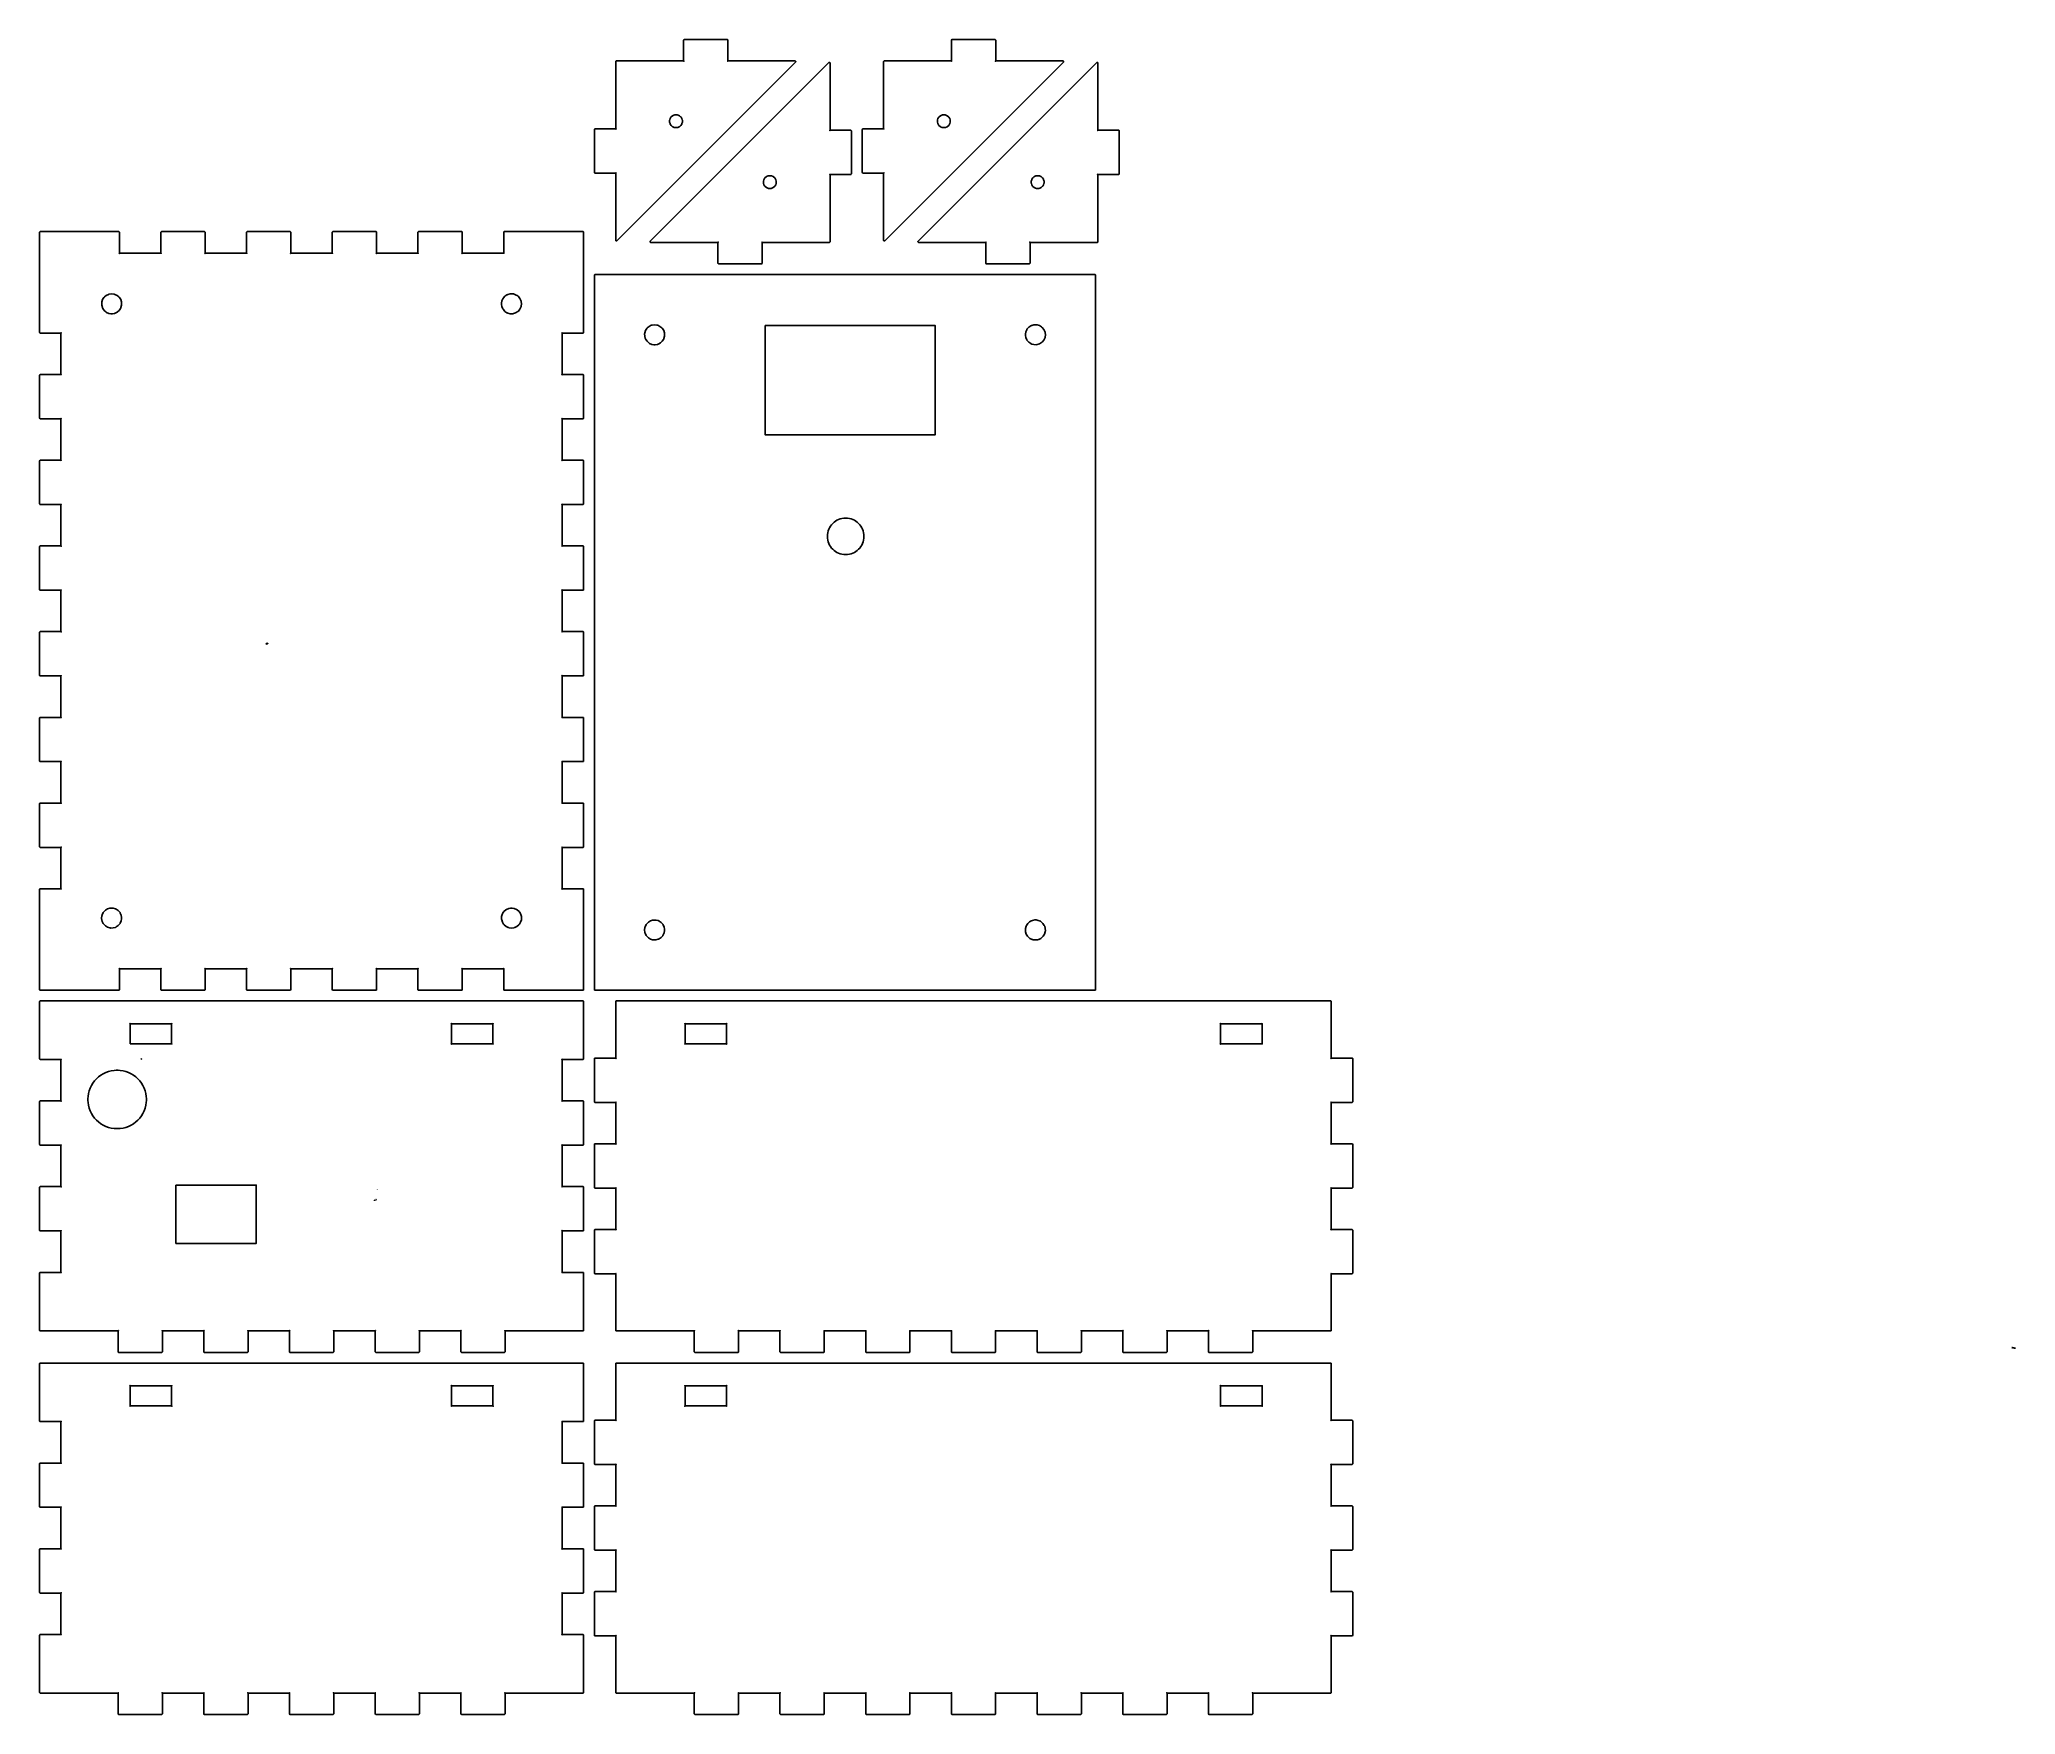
# Model space of a CAD drawing. Extents: x 41 to 832, y 149 to 819.
import ezdxf

# ---------------------------------------------------------------- set-up
doc = ezdxf.new("R2010")
doc.units = 0
doc.layers.add('Page_1', color=7, linetype='CONTINUOUS')

msp = doc.modelspace()

# ---------------------------------------------------------------- linework, layer by layer
at = {"layer": 'Page_1', "color": 7}
for points in [[(343.504186, 810.454186), (343.661221, 810.372211), (343.749991, 810.228836), (343.749991, 810.173959), (343.749991, 810.126019), (343.674879, 809.982642), (343.661229, 809.96876), (272.223831, 738.531359), (272.210181, 738.517484), (272.073614, 738.449234), (272.018864, 738.449234), (271.971014, 738.449234), (271.820804, 738.531209), (271.738889, 738.688222), (271.738889, 738.736147), (271.738889, 765.595986), (271.738889, 765.623136), (271.773089, 765.711869), (271.841339, 765.705119), (271.854989, 765.636869), (271.766234, 765.595844), (271.738859, 765.595844), (263.450101, 765.595844), (263.395351, 765.595844), (263.245194, 765.677751), (263.163264, 765.834824), (263.163264, 765.882749), (263.163264, 783.026902), (263.163264, 783.074842), (263.245194, 783.231852), (263.395404, 783.313763), (263.450154, 783.313763), (271.738911, 783.313763), (271.766286, 783.313763), (271.855049, 783.272761), (271.841399, 783.204481), (271.773149, 783.197506), (271.738949, 783.286295), (271.738949, 783.313444), (271.738949, 810.173341), (271.738949, 810.228226), (271.820864, 810.371602), (271.971074, 810.453574), (272.018924, 810.453574), (298.885611, 810.453574), (298.912986, 810.453574), (299.001741, 810.419517), (298.988091, 810.351237), (298.926666, 810.337354), (298.885641, 810.432959), (298.885641, 810.453202), (298.885641, 818.748745), (298.885641, 818.796685), (298.967571, 818.946882), (299.117781, 819.028851), (299.172531, 819.028851), (316.316694, 819.028851), (316.357719, 819.028851), (316.514761, 818.946882), (316.603501, 818.796685), (316.603501, 818.748745), (316.603501, 810.453202), (316.603501, 810.432959), (316.555651, 810.337354), (316.494226, 810.351237), (316.480576, 810.419517), (316.569346, 810.453574), (316.603546, 810.453574), (343.463416, 810.453574)], [(450.691044, 810.454186), (450.848078, 810.372211), (450.929993, 810.228836), (450.929993, 810.173959), (450.929993, 810.126019), (450.854911, 809.982642), (450.848161, 809.96876), (379.403901, 738.531359), (379.390251, 738.517484), (379.253684, 738.449234), (379.205834, 738.449234), (379.151084, 738.449234), (379.000881, 738.531209), (378.918936, 738.688222), (378.918936, 738.736147), (378.918936, 765.595986), (378.918936, 765.623136), (378.959961, 765.711869), (379.028211, 765.705119), (379.034961, 765.636869), (378.946221, 765.595844), (378.918846, 765.595844), (370.630104, 765.595844), (370.582254, 765.595844), (370.432051, 765.677759), (370.350114, 765.834824), (370.350114, 765.882749), (370.350114, 783.026903), (370.350114, 783.074843), (370.432051, 783.231853), (370.582254, 783.313765), (370.630104, 783.313765), (378.918846, 783.313765), (378.946221, 783.313765), (379.034961, 783.272762), (379.028211, 783.204482), (378.959961, 783.197507), (378.918936, 783.286295), (378.918936, 783.313265), (378.918936, 810.173161), (378.918936, 810.228046), (379.000881, 810.371422), (379.151084, 810.453394), (379.205834, 810.453394), (406.065689, 810.453394), (406.093064, 810.453394), (406.181826, 810.419337), (406.168176, 810.351057), (406.099926, 810.337174), (406.065726, 810.432778), (406.065726, 810.453021), (406.065726, 818.748564), (406.065726, 818.796504), (406.147664, 818.946702), (406.304698, 819.02867), (406.352548, 819.02867), (423.496681, 819.02867), (423.544531, 819.02867), (423.701566, 818.946702), (423.783511, 818.796504), (423.783511, 818.748564), (423.783511, 810.453021), (423.783511, 810.432778), (423.742486, 810.337174), (423.674236, 810.351057), (423.660586, 810.419337), (423.756181, 810.453394), (423.783556, 810.453394), (450.643426, 810.453394)], [(285.70837, 737.876527), (285.558175, 737.965312), (285.47623, 738.115507), (285.47623, 738.163432), (285.47623, 738.211357), (285.54448, 738.354734), (285.55813, 738.361484), (356.995542, 809.805699), (357.009192, 809.819582), (357.152592, 809.887862), (357.200442, 809.887862), (357.248292, 809.887862), (357.398487, 809.805891), (357.487235, 809.655698), (357.487235, 809.600813), (357.487235, 782.740916), (357.487235, 782.713766), (357.44621, 782.625036), (357.37796, 782.631936), (357.36431, 782.700216), (357.453057, 782.741234), (357.487257, 782.741234), (365.776015, 782.741234), (365.81704, 782.741234), (365.974075, 782.65932), (366.05599, 782.509127), (366.05599, 782.454249), (366.05599, 765.310094), (366.05599, 765.262169), (365.974075, 765.111922), (365.81704, 765.023189), (365.776015, 765.023189), (357.487257, 765.023189), (357.453057, 765.023189), (357.36431, 765.064214), (357.37796, 765.132464), (357.44621, 765.146339), (357.487235, 765.050789), (357.487235, 765.023639), (357.487235, 738.163747), (357.487235, 738.115822), (357.398487, 737.965627), (357.248292, 737.876834), (357.200442, 737.876834), (330.34058, 737.876834), (330.30638, 737.876834), (330.217632, 737.917859), (330.231282, 737.986109), (330.299532, 737.999984), (330.340557, 737.904382), (330.340557, 737.877232), (330.340557, 729.588504), (330.340557, 729.540579), (330.258612, 729.390384), (330.108395, 729.308409), (330.053645, 729.308409), (312.909475, 729.308409), (312.861625, 729.308409), (312.70459, 729.390384), (312.622682, 729.540579), (312.622682, 729.588504), (312.622682, 737.877232), (312.622682, 737.904382), (312.663707, 737.999984), (312.725132, 737.986109), (312.745682, 737.917859), (312.650072, 737.876834), (312.622697, 737.876834), (285.762827, 737.876834)], [(392.888395, 737.876527), (392.745002, 737.965312), (392.66308, 738.115507), (392.66308, 738.163432), (392.66308, 738.211357), (392.724505, 738.354734), (392.745055, 738.361484), (464.182452, 809.805699), (464.196102, 809.819582), (464.332632, 809.887862), (464.387307, 809.887862), (464.428332, 809.887862), (464.585375, 809.805891), (464.67413, 809.655698), (464.67413, 809.600813), (464.67413, 782.740916), (464.67413, 782.713766), (464.62628, 782.625036), (464.55803, 782.631936), (464.55128, 782.700216), (464.640057, 782.741234), (464.674257, 782.741234), (472.95613, 782.741234), (473.00398, 782.741234), (473.161015, 782.65932), (473.242967, 782.509127), (473.242967, 782.454249), (473.242967, 765.310094), (473.242967, 765.262169), (473.161015, 765.111922), (473.00398, 765.023189), (472.95613, 765.023189), (464.674257, 765.023189), (464.640057, 765.023189), (464.55128, 765.064214), (464.55803, 765.132464), (464.62628, 765.146339), (464.67413, 765.050789), (464.67413, 765.023639), (464.67413, 738.163747), (464.67413, 738.115822), (464.585375, 737.965627), (464.428332, 737.876834), (464.387307, 737.876834), (437.527445, 737.876834), (437.493245, 737.876834), (437.404505, 737.917859), (437.411255, 737.986109), (437.479505, 737.999984), (437.527355, 737.904382), (437.527355, 737.877232), (437.527355, 729.588504), (437.527355, 729.540579), (437.4386, 729.390384), (437.281572, 729.308409), (437.233722, 729.308409), (420.089545, 729.308409), (420.041695, 729.308409), (419.8915, 729.390384), (419.809547, 729.540579), (419.809547, 729.588504), (419.809547, 737.877232), (419.809547, 737.904382), (419.843747, 737.999984), (419.911997, 737.986109), (419.925647, 737.917859), (419.836907, 737.876834), (419.809532, 737.876834), (392.94286, 737.876834)], [(295.833727, 783.792311), (295.6494, 783.792311), (295.110007, 783.894734), (294.550147, 784.126841), (294.447735, 784.195121), (294.338497, 784.263401), (293.894693, 784.673083), (293.54649, 785.185128), (293.49864, 785.287549), (293.44389, 785.403602), (293.286855, 785.997619), (293.266305, 786.605267), (293.286855, 786.728196), (293.307405, 786.851065), (293.491763, 787.43145), (293.805825, 787.950309), (293.894588, 788.045915), (293.9697, 788.14152), (294.440797, 788.523819), (294.993825, 788.79694), (295.109895, 788.830998), (295.232797, 788.865055), (295.833622, 788.933335), (296.441302, 788.865055), (296.557364, 788.830998), (296.680252, 788.79694), (297.219644, 788.523819), (297.697581, 788.14152), (297.779496, 788.045915), (297.854609, 787.950309), (298.168679, 787.43145), (298.359846, 786.851065), (298.380396, 786.728196), (298.394046, 786.605267), (298.380396, 785.997619), (298.223361, 785.403602), (298.175511, 785.287549), (298.120761, 785.185128), (297.779361, 784.673083), (297.328747, 784.263401), (297.226334, 784.195121), (297.117089, 784.126841), (296.557229, 783.894734), (296.011012, 783.792311)], [(403.013752, 783.792311), (402.836234, 783.792311), (402.290032, 783.894734), (401.73015, 784.126841), (401.627737, 784.195121), (401.518492, 784.263401), (401.06787, 784.673083), (400.7265, 785.185128), (400.67865, 785.287549), (400.623975, 785.403602), (400.466933, 785.997619), (400.453283, 786.605267), (400.473758, 786.728196), (400.487408, 786.851065), (400.67859, 787.43145), (400.99266, 787.950309), (401.074597, 788.045915), (401.14971, 788.14152), (401.627632, 788.523819), (402.173842, 788.79694), (402.289927, 788.830998), (402.412807, 788.865055), (403.013639, 788.933335), (403.621289, 788.865055), (403.744199, 788.830998), (403.860269, 788.79694), (404.406479, 788.523819), (404.877584, 788.14152), (404.959506, 788.045915), (405.041444, 787.950309), (405.355514, 787.43145), (405.546696, 786.851065), (405.567246, 786.728196), (405.580896, 786.605267), (405.560346, 785.997619), (405.410136, 785.403602), (405.362286, 785.287549), (405.307536, 785.185128), (404.959326, 784.673083), (404.508712, 784.263401), (404.406299, 784.195121), (404.297062, 784.126841), (403.744012, 783.894734), (403.197817, 783.792311)], [(333.385661, 764.545214), (333.569996, 764.545214), (334.109381, 764.442794), (334.669234, 764.203874), (334.778486, 764.142374), (334.880899, 764.074124), (335.331543, 763.664437), (335.672906, 763.159207), (335.727656, 763.049977), (335.775506, 762.933922), (335.932541, 762.346717), (335.953091, 761.732258), (335.932541, 761.609325), (335.911991, 761.48646), (335.727633, 760.906133), (335.413563, 760.387208), (335.331641, 760.298423), (335.249696, 760.20288), (334.778584, 759.813706), (334.225564, 759.547396), (334.109486, 759.506371), (333.993416, 759.472321), (333.385766, 759.404071), (332.784927, 759.472321), (332.662047, 759.506371), (332.545977, 759.547396), (331.999737, 759.813706), (331.528639, 760.20288), (331.446717, 760.298423), (331.36478, 760.387208), (331.05071, 760.906133), (330.859542, 761.48646), (330.845892, 761.609325), (330.825342, 761.732258), (330.838992, 762.346717), (330.996027, 762.933922), (331.050702, 763.049977), (331.098552, 763.159207), (331.439945, 763.664437), (331.890559, 764.074124), (331.999797, 764.142374), (332.102217, 764.203874), (332.662099, 764.442794), (333.208294, 764.545214)], [(440.572496, 764.545214), (440.750006, 764.545214), (441.296224, 764.442794), (441.856091, 764.203874), (441.965336, 764.142374), (442.067748, 764.074124), (442.511546, 763.664437), (442.859756, 763.159207), (442.907606, 763.049977), (442.962356, 762.933922), (443.119391, 762.346717), (443.133041, 761.732258), (443.119391, 761.609325), (443.098841, 761.48646), (442.907673, 760.906133), (442.593603, 760.387208), (442.511681, 760.298423), (442.429743, 760.20288), (441.958631, 759.813706), (441.419239, 759.547396), (441.296359, 759.506371), (441.180296, 759.472321), (440.572631, 759.404071), (439.964974, 759.472321), (439.848897, 759.506371), (439.732834, 759.547396), (439.179799, 759.813706), (438.701862, 760.20288), (438.626757, 760.298423), (438.544827, 760.387208), (438.223917, 760.906133), (438.039582, 761.48646), (438.025932, 761.609325), (438.005382, 761.732258), (438.025932, 762.346717), (438.18296, 762.933922), (438.23081, 763.049977), (438.285485, 763.159207), (438.626869, 763.664437), (439.077499, 764.074124), (439.179912, 764.142374), (439.282324, 764.203874), (439.849002, 764.442794), (440.388394, 764.545214)], [(41.416053, 438.690128), (41.368285, 438.690128), (41.211247, 438.772051), (41.129319, 438.929116), (41.129319, 438.977116), (41.129319, 447.545781), (41.129319, 478.980184), (41.129319, 479.035159), (41.211247, 479.185414), (41.368285, 479.267322), (41.416053, 479.267322), (49.70479, 479.267322), (49.732113, 479.267322), (49.820871, 479.226222), (49.807221, 479.157897), (49.738941, 479.151147), (49.704823, 479.239887), (49.704823, 479.267037), (49.704823, 495.844507), (49.704823, 495.871657), (49.738941, 495.96039), (49.807221, 495.95364), (49.820871, 495.88539), (49.732113, 495.84429), (49.70479, 495.84429), (41.416053, 495.84429), (41.368285, 495.84429), (41.211247, 495.926197), (41.129319, 496.083262), (41.129319, 496.124362), (41.129319, 513.275342), (41.129319, 513.323342), (41.211247, 513.480355), (41.368285, 513.56227), (41.416053, 513.56227), (49.70479, 513.56227), (49.732113, 513.56227), (49.820871, 513.52117), (49.807221, 513.45292), (49.738941, 513.44617), (49.704823, 513.534955), (49.704823, 513.562105), (49.704823, 530.13275), (49.704823, 530.166875), (49.738941, 530.255652), (49.807221, 530.241778), (49.820871, 530.173528), (49.732113, 530.132428), (49.70479, 530.132428), (41.416053, 530.132428), (41.368285, 530.132428), (41.211247, 530.221205), (41.129319, 530.371415), (41.129319, 530.419415), (41.129319, 547.563578), (41.129319, 547.618478), (41.211247, 547.768688), (41.368285, 547.85058), (41.416053, 547.85058), (49.70479, 547.85058), (49.732113, 547.85058), (49.820871, 547.80948), (49.807221, 547.741155), (49.738941, 547.727205), (49.704823, 547.822823), (49.704823, 547.849973), (49.704823, 564.420618), (49.704823, 564.454743), (49.738941, 564.543535), (49.807221, 564.52966), (49.820871, 564.468235), (49.732113, 564.420235), (49.70479, 564.420235), (41.416053, 564.420235), (41.368285, 564.420235), (41.211247, 564.509005), (41.129319, 564.659208), (41.129319, 564.707208), (41.129319, 581.851423), (41.129319, 581.906398), (41.211247, 582.056593), (41.368285, 582.138575), (41.416053, 582.138575), (49.70479, 582.138575), (49.732113, 582.138575), (49.820871, 582.097475), (49.807221, 582.029225), (49.738941, 582.022475), (49.704823, 582.111253), (49.704823, 582.138403), (49.704823, 598.715858), (49.704823, 598.743008), (49.738941, 598.831733), (49.807221, 598.824983), (49.820871, 598.756733), (49.732113, 598.715633), (49.70479, 598.715633), (41.416053, 598.715633), (41.368285, 598.715633), (41.211247, 598.797548), (41.129319, 598.954613), (41.129319, 599.002613), (41.129319, 616.146776), (41.129319, 616.194776), (41.211247, 616.351848), (41.368285, 616.433756), (41.416053, 616.433756), (49.70479, 616.433756), (49.732113, 616.433756), (49.820871, 616.392656), (49.807221, 616.324406), (49.738941, 616.310531), (49.704823, 616.406066), (49.704823, 616.433216), (49.704823, 633.003861), (49.704823, 633.031011), (49.738941, 633.126561), (49.807221, 633.112611), (49.820871, 633.044361), (49.732113, 633.003261), (49.70479, 633.003261), (41.416053, 633.003261), (41.368285, 633.003261), (41.211247, 633.092001), (41.129319, 633.242256), (41.129319, 633.290256), (41.129319, 650.434396), (41.129319, 650.489371), (41.211247, 650.639574), (41.368285, 650.721481), (41.416053, 650.721481), (49.70479, 650.721481), (49.732113, 650.721481), (49.820871, 650.687356), (49.807221, 650.612251), (49.738941, 650.605501), (49.704823, 650.694279), (49.704823, 650.721429), (49.704823, 667.298899), (49.704823, 667.326049), (49.738941, 667.421659), (49.807221, 667.401409), (49.820871, 667.339984), (49.732113, 667.298884), (49.70479, 667.298884), (41.416053, 667.298884), (41.368285, 667.298884), (41.211247, 667.380837), (41.129319, 667.531039), (41.129319, 667.579039), (41.129319, 684.723179), (41.129319, 684.778154), (41.211247, 684.928357), (41.368285, 685.010279), (41.416053, 685.010279), (49.70479, 685.010279), (49.732113, 685.010279), (49.820871, 684.969179), (49.807221, 684.900929), (49.738941, 684.894179), (49.704823, 684.982964), (49.704823, 685.010114), (49.704823, 701.580737), (49.704823, 701.614862), (49.738941, 701.703632), (49.807221, 701.696882), (49.820871, 701.628632), (49.732113, 701.580632), (49.70479, 701.580632), (41.416053, 701.580632), (41.368285, 701.580632), (41.211247, 701.669432), (41.129319, 701.826444), (41.129319, 701.874444), (41.129319, 733.301963), (41.129319, 741.877446), (41.129319, 741.925371), (41.211246, 742.082338), (41.368284, 742.164246), (41.416052, 742.164246), (49.99155, 742.164246), (72.850446, 742.164246), (72.898273, 742.164246), (73.04847, 742.082338), (73.137208, 741.925326), (73.137208, 741.877401), (73.137208, 733.588673), (73.137208, 733.561523), (73.089381, 733.47279), (73.027918, 733.486665), (73.014268, 733.548165), (73.103013, 733.58919), (73.137198, 733.58919), (89.70785, 733.58919), (89.735225, 733.58919), (89.830842, 733.548165), (89.817192, 733.486665), (89.748942, 733.47279), (89.707917, 733.561523), (89.707917, 733.588598), (89.707917, 741.877326), (89.707917, 741.925251), (89.789825, 742.082263), (89.940065, 742.164171), (89.99474, 742.164171), (107.138872, 742.164171), (107.186722, 742.164171), (107.336947, 742.082263), (107.425717, 741.925251), (107.425717, 741.877326), (107.425717, 733.588598), (107.425717, 733.561448), (107.384692, 733.472715), (107.316367, 733.48659), (107.302717, 733.54809), (107.39829, 733.589115), (107.425665, 733.589115), (124.00312, 733.589115), (124.030495, 733.589115), (124.119235, 733.54809), (124.105585, 733.48659), (124.037335, 733.472715), (124.003135, 733.561448), (124.003135, 733.588598), (124.003135, 741.877326), (124.003135, 741.925251), (124.08508, 742.082263), (124.235275, 742.164171), (124.283125, 742.164171), (141.427303, 742.164171), (141.475153, 742.164171), (141.632188, 742.082263), (141.720928, 741.925251), (141.720928, 741.877326), (141.720928, 733.588598), (141.720928, 733.561448), (141.673078, 733.472715), (141.604828, 733.48659), (141.598078, 733.54809), (141.686833, 733.589115), (141.721033, 733.589115), (158.291686, 733.589115), (158.319061, 733.589115), (158.407816, 733.54809), (158.401066, 733.48659), (158.332741, 733.472715), (158.291716, 733.561448), (158.291716, 733.589273), (158.291716, 741.878001), (158.291716, 741.925926), (158.373646, 742.082938), (158.523856, 742.164846), (158.578531, 742.164846), (175.722686, 742.164846), (175.770536, 742.164846), (175.920746, 742.082938), (176.009508, 741.925926), (176.009508, 741.878001), (176.009508, 733.589273), (176.009508, 733.562123), (175.961658, 733.47339), (175.900233, 733.487265), (175.886583, 733.548765), (175.975353, 733.58979), (176.009553, 733.58979), (192.580183, 733.58979), (192.607558, 733.58979), (192.703131, 733.548765), (192.689481, 733.487265), (192.621231, 733.47339), (192.580206, 733.562123), (192.580206, 733.589273), (192.580206, 741.878001), (192.580206, 741.925926), (192.668961, 742.082938), (192.819163, 742.164846), (192.873913, 742.164846), (210.011251, 742.164846), (210.059101, 742.164846), (210.216136, 742.082938), (210.298073, 741.925926), (210.298073, 741.878001), (210.298073, 733.589273), (210.298073, 733.562123), (210.257049, 733.47339), (210.188799, 733.487265), (210.175149, 733.548765), (210.270744, 733.58979), (210.298118, 733.58979), (226.875574, 733.58979), (226.902949, 733.58979), (226.991704, 733.548765), (226.978054, 733.487265), (226.909804, 733.47339), (226.875604, 733.562123), (226.875604, 733.589273), (226.875604, 741.878001), (226.875604, 741.925926), (226.957549, 742.082938), (227.107751, 742.164846), (227.155601, 742.164846), (250.021302, 742.164846), (258.589967, 742.164846), (258.637817, 742.164846), (258.794852, 742.082938), (258.876775, 741.925926), (258.876775, 741.878001), (258.876775, 733.302518), (258.876775, 701.875007), (258.876775, 701.827007), (258.794852, 701.669987), (258.637817, 701.581187), (258.589967, 701.581187), (250.30124, 701.581187), (250.273865, 701.581187), (250.178277, 701.629187), (250.198827, 701.697437), (250.260252, 701.704187), (250.301277, 701.615417), (250.301277, 701.581292), (250.301277, 685.010669), (250.301277, 684.983519), (250.260252, 684.894734), (250.198827, 684.901484), (250.178277, 684.969734), (250.273865, 685.010834), (250.30124, 685.010834), (258.589967, 685.010834), (258.637817, 685.010834), (258.794852, 684.928912), (258.876775, 684.778709), (258.876775, 684.723734), (258.876775, 667.579594), (258.876775, 667.531594), (258.794852, 667.381392), (258.637817, 667.299439), (258.589967, 667.299439), (250.30124, 667.299439), (250.273865, 667.299439), (250.178277, 667.340539), (250.198827, 667.401964), (250.260252, 667.422139), (250.301277, 667.326537), (250.301277, 667.299387), (250.301277, 650.721909), (250.301277, 650.694759), (250.260252, 650.605981), (250.198827, 650.612731), (250.178277, 650.687844), (250.273865, 650.721969), (250.30124, 650.721969), (258.589967, 650.721969), (258.637817, 650.721969), (258.794852, 650.640061), (258.876775, 650.489866), (258.876775, 650.434891), (258.876775, 633.290744), (258.876775, 633.242744), (258.794852, 633.092489), (258.637817, 633.003749), (258.589967, 633.003749), (250.30124, 633.003749), (250.273865, 633.003749), (250.178277, 633.044849), (250.198827, 633.113099), (250.260252, 633.127049), (250.301277, 633.031506), (250.301277, 633.004356), (250.301277, 616.433703), (250.301277, 616.406553), (250.260252, 616.311003), (250.198827, 616.324953), (250.178277, 616.393203), (250.273865, 616.434303), (250.30124, 616.434303), (258.589967, 616.434303), (258.637817, 616.434303), (258.794852, 616.352388), (258.876775, 616.195323), (258.876775, 616.147323), (258.876775, 599.003161), (258.876775, 598.955161), (258.794852, 598.798096), (258.637817, 598.716173), (258.589967, 598.716173), (250.30124, 598.716173), (250.273865, 598.716173), (250.178277, 598.757273), (250.198827, 598.825523), (250.260252, 598.832273), (250.301277, 598.743548), (250.301277, 598.716398), (250.301277, 582.13895), (250.301277, 582.1118), (250.260252, 582.023015), (250.198827, 582.029765), (250.178277, 582.098015), (250.273865, 582.139115), (250.30124, 582.139115), (258.589967, 582.139115), (258.637817, 582.139115), (258.794852, 582.057133), (258.876775, 581.906938), (258.876775, 581.851963), (258.876775, 564.707748), (258.876775, 564.659748), (258.794852, 564.509545), (258.637817, 564.420775), (258.589967, 564.420775), (250.30124, 564.420775), (250.273865, 564.420775), (250.178277, 564.468775), (250.198827, 564.530125), (250.260252, 564.544), (250.301277, 564.455208), (250.301277, 564.421083), (250.301277, 547.85043), (250.301277, 547.82328), (250.260252, 547.727663), (250.198827, 547.741538), (250.178277, 547.809863), (250.273865, 547.850963), (250.30124, 547.850963), (258.589967, 547.850963), (258.637817, 547.850963), (258.794852, 547.769063), (258.876775, 547.61886), (258.876775, 547.563885), (258.876775, 530.419722), (258.876775, 530.371722), (258.794852, 530.221505), (258.637817, 530.132728), (258.589967, 530.132728), (250.30124, 530.132728), (250.273865, 530.132728), (250.178277, 530.173828), (250.198827, 530.242078), (250.260252, 530.255952), (250.301277, 530.167175), (250.301277, 530.13305), (250.301277, 513.562405), (250.301277, 513.535255), (250.260252, 513.44647), (250.198827, 513.45322), (250.178277, 513.52147), (250.273865, 513.56257), (250.30124, 513.56257), (258.589967, 513.56257), (258.637817, 513.56257), (258.794852, 513.480655), (258.876775, 513.323642), (258.876775, 513.275642), (258.876775, 496.124662), (258.876775, 496.083562), (258.794852, 495.926497), (258.637817, 495.84459), (258.589967, 495.84459), (250.30124, 495.84459), (250.273865, 495.84459), (250.178277, 495.88569), (250.198827, 495.95394), (250.260252, 495.96069), (250.301277, 495.871957), (250.301277, 495.844807), (250.301277, 479.267337), (250.301277, 479.240187), (250.260252, 479.151447), (250.198827, 479.158197), (250.178277, 479.226522), (250.273865, 479.267622), (250.30124, 479.267622), (258.589967, 479.267622), (258.637817, 479.267622), (258.794852, 479.185714), (258.876775, 479.035459), (258.876775, 478.980484), (258.876775, 447.546081), (258.876775, 438.977416), (258.876775, 438.929416), (258.794852, 438.772351), (258.637817, 438.690428), (258.589967, 438.690428), (250.021302, 438.690428), (227.155601, 438.690428), (227.107751, 438.690428), (226.957549, 438.772351), (226.875604, 438.929416), (226.875604, 438.977416), (226.875604, 447.266143), (226.875604, 447.293293), (226.909804, 447.388903), (226.978054, 447.368653), (226.991704, 447.307228), (226.902949, 447.266128), (226.875574, 447.266128), (210.298118, 447.266128), (210.270744, 447.266128), (210.175149, 447.307228), (210.188799, 447.368653), (210.257049, 447.388903), (210.298073, 447.293293), (210.298073, 447.266143), (210.298073, 438.977416), (210.298073, 438.929416), (210.216136, 438.772351), (210.059101, 438.690428), (210.011251, 438.690428), (192.873913, 438.690428), (192.819163, 438.690428), (192.668961, 438.772351), (192.580206, 438.929416), (192.580206, 438.977416), (192.580206, 447.266143), (192.580206, 447.293293), (192.621231, 447.388903), (192.689481, 447.368653), (192.703131, 447.307228), (192.607558, 447.266128), (192.580183, 447.266128), (176.009553, 447.266128), (175.975353, 447.266128), (175.886583, 447.307228), (175.900233, 447.368653), (175.961658, 447.388903), (176.009508, 447.293293), (176.009508, 447.266143), (176.009508, 438.977416), (176.009508, 438.929416), (175.920746, 438.772351), (175.770536, 438.690428), (175.722686, 438.690428), (158.578531, 438.690428), (158.523856, 438.690428), (158.373646, 438.772351), (158.291716, 438.929416), (158.291716, 438.977416), (158.291716, 447.266143), (158.291716, 447.293293), (158.332741, 447.388903), (158.401066, 447.368653), (158.407816, 447.307228), (158.319061, 447.266128), (158.291686, 447.266128), (141.721033, 447.266128), (141.686833, 447.266128), (141.598078, 447.307228), (141.604828, 447.368653), (141.673078, 447.388903), (141.720928, 447.293293), (141.720928, 447.266143), (141.720928, 438.977416), (141.720928, 438.929416), (141.632188, 438.772351), (141.475153, 438.690428), (141.427303, 438.690428), (124.283125, 438.690428), (124.235275, 438.690428), (124.08508, 438.772351), (124.003135, 438.929416), (124.003135, 438.977416), (124.003135, 447.266143), (124.003135, 447.293293), (124.037335, 447.388903), (124.105585, 447.368653), (124.119235, 447.307228), (124.030495, 447.266128), (124.00312, 447.266128), (107.425665, 447.266128), (107.39829, 447.266128), (107.302717, 447.307228), (107.316367, 447.368653), (107.384692, 447.388903), (107.425717, 447.293293), (107.425717, 447.266143), (107.425717, 438.977416), (107.425717, 438.929416), (107.336947, 438.772351), (107.186722, 438.690428), (107.138872, 438.690428), (89.99474, 438.690428), (89.940065, 438.690428), (89.789825, 438.772351), (89.707917, 438.929416), (89.707917, 438.977416), (89.707917, 447.266143), (89.707917, 447.293293), (89.748942, 447.388903), (89.817192, 447.368653), (89.830842, 447.307228), (89.735225, 447.266128), (89.70785, 447.266128), (73.137198, 447.266128), (73.103013, 447.266128), (73.014268, 447.307228), (73.027918, 447.368653), (73.089381, 447.388903), (73.137208, 447.293293), (73.137208, 447.266143), (73.137208, 438.977416), (73.137208, 438.929416), (73.04847, 438.772351), (72.898273, 438.690428), (72.850446, 438.690428), (49.99155, 438.690428)], [(263.395711, 438.690128), (263.245494, 438.772051), (263.163571, 438.929116), (263.163571, 438.977116), (263.163571, 724.726773), (263.163571, 724.781073), (263.245494, 724.938138), (263.395711, 725.020053), (263.450461, 725.020053), (463.479312, 725.020053), (463.527162, 725.020053), (463.67738, 724.938138), (463.76612, 724.781073), (463.76612, 724.726773), (463.76612, 438.977116), (463.76612, 438.929116), (463.67738, 438.772051), (463.527162, 438.690128), (463.479312, 438.690128), (263.450461, 438.690128)], [(69.709718, 709.302915), (68.863093, 709.466797), (67.989162, 709.83546), (67.825296, 709.937887), (67.668262, 710.040307), (66.965014, 710.682082), (66.432462, 711.467317), (66.357359, 711.644842), (66.275429, 711.822359), (66.02963, 712.737201), (66.002323, 713.679434), (66.02963, 713.870601), (66.056953, 714.061806), (66.35054, 714.963036), (66.842131, 715.78232), (66.971852, 715.925705), (67.094752, 716.069098), (67.825306, 716.669915), (68.685586, 717.08642), (68.869932, 717.141395), (69.047448, 717.19637), (69.989662, 717.305593), (70.931879, 717.19637), (71.123044, 717.141395), (71.300569, 717.08642), (72.154046, 716.669915), (72.884587, 716.069098), (73.014343, 715.925705), (73.137206, 715.78232), (73.628812, 714.963036), (73.92238, 714.061806), (73.94974, 713.870601), (73.9771, 713.679434), (73.94974, 712.737201), (73.710735, 711.822359), (73.628833, 711.644842), (73.54689, 711.467317), (73.014364, 710.682082), (72.317934, 710.040307), (72.154065, 709.937887), (71.997027, 709.83546), (71.123059, 709.466797), (70.276435, 709.302915)], [(226.014477, 713.590724), (226.178337, 714.430476), (226.540204, 715.304413), (226.649449, 715.468296), (226.751854, 715.625308), (227.393644, 716.328583), (228.178826, 716.861143), (228.356358, 716.943028), (228.527043, 717.024958), (229.441938, 717.26393), (230.390973, 717.29108), (230.58898, 717.256955), (230.77333, 717.236105), (231.674575, 716.942518), (232.487057, 716.45093), (232.637267, 716.328073), (232.780645, 716.198308), (233.374652, 715.467786), (233.797974, 714.614301), (233.852649, 714.429966), (233.907399, 714.245631), (234.016629, 713.303384), (233.907399, 712.361211), (233.852649, 712.170014), (233.797974, 711.992482), (233.374652, 711.139049), (232.780645, 710.401657), (232.637267, 710.278784), (232.487057, 710.155897), (231.674575, 709.664317), (230.77333, 709.370677), (230.58898, 709.343452), (230.390973, 709.316302), (229.441938, 709.343452), (228.527043, 709.582342), (228.356358, 709.664325), (228.178826, 709.746232), (227.393644, 710.278799), (226.751854, 710.982052), (226.649449, 711.139057), (226.540204, 711.296129), (226.178337, 712.176906), (226.014477, 713.023544)], [(286.978322, 696.917643), (286.131692, 697.081473), (285.257755, 697.450203), (285.10072, 697.552623), (284.943685, 697.655043), (284.2336, 698.303665), (283.701048, 699.082008), (283.619125, 699.259518), (283.54402, 699.437028), (283.305056, 700.35196), (283.270856, 701.300957), (283.305056, 701.492147), (283.332431, 701.683292), (283.619193, 702.584567), (284.110788, 703.397079), (284.240515, 703.540434), (284.363403, 703.683819), (285.100795, 704.284659), (285.947417, 704.707974), (286.13176, 704.755974), (286.31611, 704.817474), (287.258327, 704.926711), (288.207354, 704.817474), (288.391704, 704.755974), (288.569222, 704.707974), (289.422669, 704.284659), (290.160054, 703.683819), (290.289796, 703.540434), (290.412669, 703.397079), (290.904263, 702.584567), (291.191033, 701.683292), (291.218408, 701.492147), (291.252608, 701.300957), (291.218408, 700.35196), (290.979451, 699.437028), (290.904338, 699.259518), (290.822423, 699.082008), (290.283031, 698.303665), (289.586611, 697.655043), (289.422744, 697.552623), (289.265709, 697.450203), (288.384947, 697.081473), (287.545149, 696.917643)], [(331.555587, 704.634309), (399.535628, 704.634309), (399.535628, 660.840343), (331.555587, 660.840343)], [(435.663448, 701.205392), (435.827308, 702.052022), (436.189175, 702.919104), (436.298413, 703.083002), (436.400833, 703.246831), (437.042622, 703.943244), (437.827797, 704.475796), (438.0053, 704.557734), (438.176, 704.639671), (439.097742, 704.878696), (440.046777, 704.905846), (440.237959, 704.878696), (440.429119, 704.851546), (441.323531, 704.564814), (442.136021, 704.073211), (442.429608, 703.820604), (443.030441, 703.083212), (443.453756, 702.229749), (443.508506, 702.045362), (443.556356, 701.861019), (443.665601, 700.918847), (443.556356, 699.976622), (443.508506, 699.792272), (443.453756, 699.614777), (443.030441, 698.75449), (442.429608, 698.01709), (442.286238, 697.89418), (442.136021, 697.771315), (441.323531, 697.279698), (440.429119, 696.986148), (440.237959, 696.965898), (440.046777, 696.931773), (439.097742, 696.965898), (438.176, 697.204916), (438.0053, 697.279983), (437.827797, 697.361921), (437.042622, 697.894465), (436.400833, 698.597703), (436.298413, 698.754768), (436.189175, 698.918605), (435.827308, 699.792557), (435.663448, 700.639187)], [(73.997476, 467.550495), (73.997476, 467.27055), (73.826771, 466.423913), (73.458079, 465.550028), (73.355667, 465.386138), (73.253256, 465.229126), (72.611447, 464.532683), (71.826273, 463.993336), (71.655568, 463.911346), (71.478089, 463.836271), (70.563171, 463.590459), (69.614131, 463.563309), (69.422959, 463.590459), (69.231784, 463.624584), (68.330541, 463.911316), (67.518056, 464.402933), (67.367846, 464.525858), (67.224469, 464.648716), (66.623635, 465.386108), (66.207149, 466.23957), (66.152504, 466.423883), (66.097911, 466.608233), (65.988668, 467.55729), (66.097911, 468.499522), (66.152504, 468.677032), (66.207149, 468.861367), (66.623635, 469.714829), (67.224469, 470.452222), (67.367846, 470.575064), (67.518056, 470.697997), (68.330541, 471.196417), (69.231784, 471.483164), (69.422959, 471.510314), (69.614131, 471.537464), (70.563171, 471.510314), (71.478089, 471.271319), (71.655568, 471.189434), (71.826273, 471.107497), (72.611447, 470.574877), (73.253256, 469.871707), (73.355667, 469.714642), (73.458079, 469.550812), (73.826771, 468.676852), (73.997476, 467.837033)], [(230.295393, 471.551496), (231.14203, 471.387599), (232.015952, 471.025762), (232.179812, 470.916517), (232.336847, 470.814097), (233.033275, 470.172292), (233.572652, 469.387132), (233.654582, 469.2096), (233.729687, 469.03893), (233.975484, 468.124005), (234.002859, 467.16813), (233.975484, 466.983818), (233.948109, 466.792643), (233.654507, 465.891376), (233.16292, 465.078886), (233.040025, 464.935523), (232.910297, 464.792123), (232.17973, 464.191306), (231.319465, 463.767991), (231.141948, 463.713016), (230.957598, 463.658116), (230.015388, 463.555696), (229.073171, 463.658116), (228.888836, 463.713016), (228.704478, 463.767991), (227.851039, 464.191306), (227.113654, 464.792123), (226.867834, 465.078886), (226.376261, 465.891376), (226.082667, 466.792643), (226.055292, 466.983818), (226.027917, 467.16813), (226.055292, 468.124005), (226.294249, 469.03893), (226.376186, 469.2096), (226.458124, 469.387132), (226.990684, 470.172292), (227.693936, 470.814097), (227.850964, 470.916517), (228.014816, 471.025762), (228.881936, 471.387599), (229.728558, 471.551496)], [(291.266048, 462.511742), (291.102196, 461.665097), (290.726686, 460.784342), (290.624258, 460.62733), (290.521846, 460.47025), (289.880064, 459.76699), (289.101699, 459.23443), (288.924196, 459.152537), (288.746671, 459.070607), (287.831777, 458.831643), (286.882735, 458.804493), (286.691552, 458.824668), (286.500385, 458.858793), (285.599125, 459.15238), (284.78665, 459.637157), (284.643258, 459.766832), (284.499888, 459.88978), (283.899055, 460.627172), (283.47574, 461.480597), (283.42789, 461.658122), (283.366465, 461.842457), (283.257228, 462.791506), (283.366465, 463.733686), (283.42789, 463.918014), (283.47574, 464.102409), (283.899055, 464.955848), (284.499888, 465.686371), (284.643258, 465.816121), (284.78665, 465.939046), (285.599125, 466.43058), (286.500385, 466.724228), (286.691552, 466.751378), (286.882735, 466.771553), (287.831777, 466.751378), (288.746671, 466.51248), (288.924196, 466.43049), (289.101699, 466.34859), (289.880064, 465.816031), (290.521846, 465.112763), (290.624258, 464.948941), (290.726686, 464.791876), (291.102196, 463.917924), (291.266048, 463.071339)], [(439.944349, 466.792643), (440.790971, 466.628768), (441.664916, 466.260098), (441.828784, 466.15086), (441.992643, 466.048441), (442.682223, 465.406673), (443.221616, 464.628301), (443.303538, 464.450791), (443.385483, 464.280069), (443.624441, 463.365166), (443.651816, 462.416132), (443.631266, 462.218094), (443.597066, 462.033767), (443.303463, 461.125719), (442.811891, 460.313237), (442.688981, 460.169845), (442.566093, 460.026475), (441.828709, 459.42565), (440.975254, 459.009137), (440.790896, 458.947713), (440.606561, 458.899713), (439.664352, 458.790475), (438.722134, 458.899713), (438.537784, 458.947713), (438.353442, 459.009137), (437.500002, 459.42565), (436.769442, 460.026475), (436.51682, 460.313237), (436.025225, 461.125719), (435.731645, 462.033767), (435.70427, 462.218094), (435.676895, 462.416132), (435.70427, 463.365166), (435.94325, 464.280069), (436.02518, 464.450791), (436.107103, 464.628301), (436.639655, 465.406673), (437.342915, 466.048441), (437.506775, 466.15086), (437.66381, 466.260098), (438.537732, 466.628768), (439.384362, 466.792643)], [(41.416053, 302.383479), (41.368285, 302.383479), (41.211247, 302.465446), (41.129319, 302.622466), (41.129319, 302.670466), (41.129319, 325.529365), (41.129319, 325.577365), (41.211247, 325.73443), (41.368285, 325.816345), (41.416053, 325.816345), (49.70479, 325.816345), (49.732113, 325.816345), (49.820871, 325.775245), (49.807221, 325.706995), (49.738941, 325.700245), (49.704823, 325.788977), (49.704823, 325.816127), (49.704823, 342.39359), (49.704823, 342.42074), (49.738941, 342.509465), (49.807221, 342.495515), (49.820871, 342.43409), (49.732113, 342.39299), (49.70479, 342.39299), (41.416053, 342.39299), (41.368285, 342.39299), (41.211247, 342.474898), (41.129319, 342.625153), (41.129319, 342.673153), (41.129319, 359.817315), (41.129319, 359.87229), (41.211247, 360.022485), (41.368285, 360.104393), (41.416053, 360.104393), (49.70479, 360.104393), (49.732113, 360.104393), (49.820871, 360.070268), (49.807221, 360.002018), (49.738941, 359.988068), (49.704823, 360.0768), (49.704823, 360.10395), (49.704823, 376.681413), (49.704823, 376.708563), (49.738941, 376.804181), (49.807221, 376.790306), (49.820871, 376.722056), (49.732113, 376.680956), (49.70479, 376.680956), (41.416053, 376.680956), (41.368285, 376.680956), (41.211247, 376.769748), (41.129319, 376.919936), (41.129319, 376.967936), (41.129319, 394.112098), (41.129319, 394.160098), (41.211247, 394.317103), (41.368285, 394.399026), (41.416053, 394.399026), (49.70479, 394.399026), (49.732113, 394.399026), (49.820871, 394.357926), (49.807221, 394.289676), (49.738941, 394.282926), (49.704823, 394.371718), (49.704823, 394.398868), (49.704823, 410.969498), (49.704823, 411.003623), (49.738941, 411.092401), (49.807221, 411.078526), (49.820871, 411.017176), (49.732113, 410.969176), (49.70479, 410.969176), (41.416053, 410.969176), (41.368285, 410.969176), (41.211247, 411.051158), (41.129319, 411.208163), (41.129319, 411.256163), (41.129319, 434.115077), (41.129319, 434.169452), (41.211247, 434.319707), (41.368285, 434.401637), (41.416053, 434.401637), (49.991551, 434.401637), (250.020395, 434.401637), (258.58906, 434.401637), (258.63691, 434.401637), (258.793945, 434.319707), (258.875882, 434.169452), (258.875882, 434.115077), (258.875882, 411.256163), (258.875882, 411.208163), (258.793945, 411.051158), (258.63691, 410.969176), (258.58906, 410.969176), (250.300332, 410.969176), (250.272957, 410.969176), (250.17737, 411.017176), (250.19792, 411.078526), (250.259345, 411.092401), (250.30037, 411.003623), (250.30037, 410.969498), (250.30037, 394.398868), (250.30037, 394.371718), (250.259345, 394.282926), (250.19792, 394.289676), (250.17737, 394.357926), (250.272957, 394.399026), (250.300332, 394.399026), (258.58906, 394.399026), (258.63691, 394.399026), (258.793945, 394.317103), (258.875882, 394.160098), (258.875882, 394.112098), (258.875882, 376.967936), (258.875882, 376.919936), (258.793945, 376.769748), (258.63691, 376.680956), (258.58906, 376.680956), (250.300332, 376.680956), (250.272957, 376.680956), (250.17737, 376.722056), (250.19792, 376.790306), (250.259345, 376.804181), (250.30037, 376.708563), (250.30037, 376.681413), (250.30037, 360.10395), (250.30037, 360.0768), (250.259345, 359.988068), (250.19792, 360.002018), (250.17737, 360.070268), (250.272957, 360.104393), (250.300332, 360.104393), (258.58906, 360.104393), (258.63691, 360.104393), (258.793945, 360.022485), (258.875882, 359.87229), (258.875882, 359.817315), (258.875882, 342.673153), (258.875882, 342.625153), (258.793945, 342.474898), (258.63691, 342.39299), (258.58906, 342.39299), (250.300332, 342.39299), (250.272957, 342.39299), (250.17737, 342.43409), (250.19792, 342.495515), (250.259345, 342.509465), (250.30037, 342.42074), (250.30037, 342.39359), (250.30037, 325.816127), (250.30037, 325.788977), (250.259345, 325.700245), (250.19792, 325.706995), (250.17737, 325.775245), (250.272957, 325.816345), (250.300332, 325.816345), (258.58906, 325.816345), (258.63691, 325.816345), (258.793945, 325.73443), (258.875882, 325.577365), (258.875882, 325.529365), (258.875882, 302.670466), (258.875882, 302.622466), (258.793945, 302.465446), (258.63691, 302.383479), (258.58906, 302.383479), (250.020395, 302.383479), (227.441441, 302.383479), (227.414066, 302.383479), (227.325311, 302.424579), (227.332061, 302.492904), (227.400311, 302.506779), (227.441336, 302.411176), (227.441336, 302.384026), (227.441336, 294.095306), (227.441336, 294.047306), (227.359406, 293.897119), (227.202379, 293.808326), (227.154529, 293.808326), (210.010381, 293.808326), (209.962531, 293.808326), (209.812314, 293.897119), (209.730384, 294.047306), (209.730384, 294.095306), (209.730384, 302.384026), (209.730384, 302.411176), (209.764584, 302.506779), (209.832834, 302.492904), (209.846484, 302.424579), (209.757729, 302.383479), (209.730354, 302.383479), (193.152898, 302.383479), (193.118698, 302.383479), (193.029943, 302.424579), (193.050493, 302.492904), (193.111918, 302.506779), (193.152943, 302.411176), (193.152943, 302.384026), (193.152943, 294.095306), (193.152943, 294.047306), (193.064166, 293.897119), (192.920788, 293.808326), (192.872938, 293.808326), (175.721958, 293.808326), (175.674108, 293.808326), (175.517073, 293.897119), (175.435166, 294.047306), (175.435166, 294.095306), (175.435166, 302.384026), (175.435166, 302.411176), (175.476191, 302.506779), (175.544441, 302.492904), (175.558091, 302.424579), (175.462481, 302.383479), (175.435106, 302.383479), (158.864453, 302.383479), (158.830253, 302.383479), (158.741475, 302.424579), (158.755125, 302.492904), (158.81655, 302.506779), (158.8644, 302.411176), (158.8644, 302.384026), (158.8644, 294.095306), (158.8644, 294.047306), (158.77566, 293.897119), (158.62545, 293.808326), (158.577601, 293.808326), (141.42662, 293.808326), (141.37877, 293.808326), (141.228553, 293.897119), (141.1466, 294.047306), (141.1466, 294.095306), (141.1466, 302.384026), (141.1466, 302.411176), (141.187625, 302.506779), (141.255875, 302.492904), (141.262625, 302.424579), (141.173878, 302.383479), (141.146503, 302.383479), (124.569055, 302.383479), (124.54168, 302.383479), (124.45294, 302.424579), (124.45969, 302.492904), (124.52794, 302.506779), (124.568965, 302.411176), (124.568965, 302.384026), (124.568965, 294.095306), (124.568965, 294.047306), (124.487013, 293.897119), (124.329978, 293.808326), (124.282128, 293.808326), (107.137957, 293.808326), (107.090107, 293.808326), (106.939905, 293.897119), (106.857998, 294.047306), (106.857998, 294.095306), (106.857998, 302.384026), (106.857998, 302.411176), (106.892198, 302.506779), (106.960522, 302.492904), (106.974172, 302.424579), (106.885418, 302.383479), (106.858043, 302.383479), (90.280557, 302.383479), (90.246357, 302.383479), (90.157557, 302.424579), (90.171207, 302.492904), (90.239532, 302.506779), (90.280557, 302.411176), (90.280557, 302.384026), (90.280557, 294.095306), (90.280557, 294.047306), (90.191817, 293.897119), (90.04163, 293.808326), (89.99378, 293.808326), (72.849626, 293.808326), (72.794974, 293.808326), (72.644765, 293.897119), (72.562805, 294.047306), (72.562805, 294.095306), (72.562805, 302.384026), (72.562805, 302.411176), (72.603808, 302.506779), (72.672103, 302.492904), (72.678928, 302.424579), (72.590188, 302.383479), (72.562978, 302.383479), (49.990874, 302.383479)], [(271.971194, 302.383479), (271.820991, 302.465446), (271.739076, 302.622466), (271.739076, 302.670466), (271.739076, 325.242625), (271.739076, 325.27675), (271.773276, 325.365482), (271.841526, 325.351607), (271.855176, 325.290183), (271.766414, 325.242183), (271.739039, 325.242183), (263.450281, 325.242183), (263.395531, 325.242183), (263.245321, 325.330915), (263.163391, 325.481095), (263.163391, 325.529095), (263.163391, 342.67325), (263.163391, 342.727625), (263.245321, 342.877873), (263.395531, 342.959795), (263.450281, 342.959795), (271.739039, 342.959795), (271.766414, 342.959795), (271.855176, 342.918695), (271.841526, 342.857195), (271.773276, 342.84332), (271.739076, 342.932045), (271.739076, 342.959195), (271.739076, 359.536643), (271.739076, 359.563793), (271.773276, 359.659403), (271.841526, 359.639153), (271.855176, 359.577728), (271.766414, 359.536628), (271.739039, 359.536628), (263.450281, 359.536628), (263.395531, 359.536628), (263.245321, 359.61855), (263.163391, 359.768805), (263.163391, 359.816805), (263.163391, 376.967756), (263.163391, 377.02273), (263.245321, 377.166108), (263.395531, 377.25484), (263.450281, 377.25484), (271.739039, 377.25484), (271.766414, 377.25484), (271.855176, 377.21374), (271.841526, 377.145415), (271.773276, 377.131465), (271.739076, 377.220198), (271.739076, 377.254323), (271.739076, 393.824976), (271.739076, 393.859101), (271.773276, 393.947893), (271.841526, 393.933943), (271.855176, 393.865693), (271.766414, 393.824593), (271.739039, 393.824593), (263.450281, 393.824593), (263.395531, 393.824593), (263.245321, 393.906531), (263.163391, 394.063551), (263.163391, 394.111551), (263.163391, 411.255683), (263.163391, 411.303683), (263.245321, 411.460688), (263.395531, 411.542678), (263.450281, 411.542678), (271.739039, 411.542678), (271.766414, 411.542678), (271.855176, 411.501578), (271.841526, 411.433328), (271.773276, 411.419378), (271.739076, 411.514981), (271.739076, 411.542131), (271.739076, 434.114207), (271.739076, 434.168582), (271.820991, 434.318837), (271.971194, 434.400774), (272.019044, 434.400774), (557.775563, 434.400774), (557.823563, 434.400774), (557.980568, 434.318837), (558.062536, 434.168582), (558.062536, 434.114207), (558.062536, 411.542131), (558.062536, 411.514981), (558.021436, 411.419378), (557.953186, 411.433328), (557.939311, 411.501578), (558.034906, 411.542678), (558.062056, 411.542678), (566.350784, 411.542678), (566.398784, 411.542678), (566.548986, 411.460688), (566.637779, 411.303683), (566.637779, 411.255683), (566.637779, 394.111551), (566.637779, 394.063551), (566.548986, 393.906531), (566.398784, 393.824593), (566.350784, 393.824593), (558.062056, 393.824593), (558.034906, 393.824593), (557.939311, 393.865693), (557.953186, 393.933943), (558.021436, 393.947893), (558.062536, 393.859101), (558.062536, 393.824976), (558.062536, 377.254323), (558.062536, 377.220198), (558.021436, 377.131465), (557.953186, 377.145415), (557.939311, 377.21374), (558.034906, 377.25484), (558.062056, 377.25484), (566.350784, 377.25484), (566.398784, 377.25484), (566.548986, 377.166108), (566.637779, 377.02273), (566.637779, 376.967756), (566.637779, 359.816805), (566.637779, 359.768805), (566.548986, 359.61855), (566.398784, 359.536628), (566.350784, 359.536628), (558.062056, 359.536628), (558.034906, 359.536628), (557.939311, 359.577728), (557.953186, 359.639153), (558.021436, 359.659403), (558.062536, 359.563793), (558.062536, 359.536643), (558.062536, 342.959195), (558.062536, 342.932045), (558.021436, 342.84332), (557.953186, 342.857195), (557.939311, 342.918695), (558.034906, 342.959795), (558.062056, 342.959795), (566.350784, 342.959795), (566.398784, 342.959795), (566.548986, 342.877873), (566.637779, 342.727625), (566.637779, 342.67325), (566.637779, 325.529095), (566.637779, 325.481095), (566.548986, 325.330915), (566.398784, 325.242183), (566.350784, 325.242183), (558.062056, 325.242183), (558.034906, 325.242183), (557.939311, 325.290183), (557.953186, 325.351607), (558.021436, 325.365482), (558.062536, 325.27675), (558.062536, 325.242625), (558.062536, 302.670466), (558.062536, 302.622466), (557.980568, 302.465446), (557.823563, 302.383479), (557.775563, 302.383479), (526.634747, 302.383479), (526.600547, 302.383479), (526.511777, 302.424579), (526.525427, 302.492904), (526.586852, 302.506779), (526.634702, 302.411176), (526.634702, 302.384026), (526.634702, 294.095306), (526.634702, 294.047306), (526.545932, 293.897119), (526.388897, 293.808326), (526.347872, 293.808326), (509.203732, 293.808326), (509.148982, 293.808326), (508.991947, 293.897119), (508.916842, 294.047306), (508.916842, 294.095306), (508.916842, 302.384026), (508.916842, 302.411176), (508.951042, 302.506779), (509.019292, 302.492904), (509.032942, 302.424579), (508.937347, 302.383479), (508.916797, 302.383479), (492.339327, 302.383479), (492.305127, 302.383479), (492.216372, 302.424579), (492.230022, 302.492904), (492.298272, 302.506779), (492.339297, 302.411176), (492.339297, 302.384026), (492.339297, 294.095306), (492.339297, 294.047306), (492.257359, 293.897119), (492.100324, 293.808326), (492.052474, 293.808326), (474.908297, 293.808326), (474.860447, 293.808326), (474.710252, 293.897119), (474.628314, 294.047306), (474.628314, 294.095306), (474.628314, 302.384026), (474.628314, 302.411176), (474.669339, 302.506779), (474.730764, 302.492904), (474.744414, 302.424579), (474.648834, 302.383479), (474.628359, 302.383479), (458.050904, 302.383479), (458.023529, 302.383479), (457.927942, 302.424579), (457.941592, 302.492904), (458.009841, 302.506779), (458.050866, 302.411176), (458.050866, 302.384026), (458.050866, 294.095306), (458.050866, 294.047306), (457.962097, 293.897119), (457.811879, 293.808326), (457.764029, 293.808326), (440.619889, 293.808326), (440.565139, 293.808326), (440.414929, 293.897119), (440.332999, 294.047306), (440.332999, 294.095306), (440.332999, 302.384026), (440.332999, 302.411176), (440.367199, 302.506779), (440.435449, 302.492904), (440.449099, 302.424579), (440.360336, 302.383479), (440.332961, 302.383479), (423.762301, 302.383479), (423.728101, 302.383479), (423.639339, 302.424579), (423.652989, 302.492904), (423.721314, 302.506779), (423.762339, 302.411176), (423.762339, 302.384026), (423.762339, 294.095306), (423.762339, 294.047306), (423.673591, 293.897119), (423.523396, 293.808326), (423.475546, 293.808326), (406.324551, 293.808326), (406.276701, 293.808326), (406.126506, 293.897119), (406.044576, 294.047306), (406.044576, 294.095306), (406.044576, 302.384026), (406.044576, 302.411176), (406.078776, 302.506779), (406.147026, 302.492904), (406.160676, 302.424579), (406.065096, 302.383479), (406.044621, 302.383479), (389.467166, 302.383479), (389.432966, 302.383479), (389.344196, 302.424579), (389.357846, 302.492904), (389.419271, 302.506779), (389.467121, 302.411176), (389.467121, 302.384026), (389.467121, 294.095306), (389.467121, 294.047306), (389.385168, 293.897119), (389.228126, 293.808326), (389.180276, 293.808326), (372.036128, 293.808326), (371.988278, 293.808326), (371.831251, 293.897119), (371.749328, 294.047306), (371.749328, 294.095306), (371.749328, 302.384026), (371.749328, 302.411176), (371.790353, 302.506779), (371.858603, 302.492904), (371.865353, 302.424579), (371.776576, 302.383479), (371.749201, 302.383479), (355.17854, 302.383479), (355.14434, 302.383479), (355.055578, 302.424579), (355.069228, 302.492904), (355.130653, 302.506779), (355.178503, 302.411176), (355.178503, 302.384026), (355.178503, 294.095306), (355.178503, 294.047306), (355.09658, 293.897119), (354.939553, 293.808326), (354.891703, 293.808326), (337.747548, 293.808326), (337.692798, 293.808326), (337.54258, 293.897119), (337.45381, 294.047306), (337.45381, 294.095306), (337.45381, 302.384026), (337.45381, 302.411176), (337.50166, 302.506779), (337.563085, 302.492904), (337.576735, 302.424579), (337.487988, 302.383479), (337.453788, 302.383479), (320.890005, 302.383479), (320.855805, 302.383479), (320.767057, 302.424579), (320.773807, 302.492904), (320.84889, 302.506779), (320.889915, 302.411176), (320.889915, 302.384026), (320.889915, 294.095306), (320.889915, 294.047306), (320.801137, 293.897119), (320.650928, 293.808326), (320.603078, 293.808326), (303.452082, 293.808326), (303.404232, 293.808326), (303.25403, 293.897119), (303.16529, 294.047306), (303.16529, 294.095306), (303.16529, 302.384026), (303.16529, 302.411176), (303.206315, 302.506779), (303.274565, 302.492904), (303.288215, 302.424579), (303.192612, 302.383479), (303.165237, 302.383479), (272.017611, 302.383479)], [(77.418121, 425.260204), (77.390746, 425.260204), (77.295173, 425.301304), (77.315723, 425.369554), (77.377148, 425.376304), (77.418173, 425.294389)], [(77.418121, 417.258239), (77.418121, 425.260204), (93.995561, 425.260204), (93.995561, 417.258239)], [(93.995561, 425.260204), (93.995561, 425.294329), (94.036586, 425.376244), (94.098011, 425.369494), (94.111661, 425.301244), (94.022914, 425.260144)], [(206.01637, 425.260204), (205.98217, 425.260204), (205.893407, 425.301304), (205.900157, 425.369554), (205.968407, 425.376304), (206.016257, 425.294389)], [(222.587015, 425.260204), (222.587015, 417.258239), (206.01637, 417.258239), (206.01637, 425.260204)], [(222.587015, 425.260204), (222.587015, 425.294329), (222.621215, 425.376244), (222.689465, 425.369494), (222.703115, 425.301244), (222.614338, 425.260144)], [(299.452386, 425.260204), (299.425011, 425.260204), (299.329431, 425.301304), (299.343081, 425.369554), (299.411331, 425.376304), (299.452356, 425.294389)], [(299.452386, 417.258239), (299.452386, 425.260204), (316.029841, 425.260204), (316.029841, 417.258239)], [(316.029841, 425.260204), (316.029841, 425.294329), (316.070866, 425.376244), (316.132291, 425.369494), (316.145941, 425.301244), (316.057186, 425.260144)], [(513.771426, 425.260204), (513.744051, 425.260204), (513.648471, 425.301304), (513.668946, 425.369554), (513.730371, 425.376304), (513.771396, 425.294389)], [(530.348896, 425.260204), (530.348896, 417.258239), (513.771426, 417.258239), (513.771426, 425.260204)], [(530.348896, 425.260204), (530.348896, 425.294329), (530.389921, 425.376244), (530.451346, 425.369494), (530.464996, 425.301244), (530.376226, 425.260144)], [(81.91812, 411.258241), (81.91812, 411.231091), (81.877095, 411.135473), (81.81567, 411.149423), (81.79512, 411.217673), (81.8907, 411.258773)], [(93.995561, 417.258239), (94.022936, 417.258239), (94.111676, 417.217139), (94.098026, 417.148889), (94.036601, 417.134939), (93.995576, 417.230557)], [(206.01637, 417.258239), (206.01637, 417.231089), (205.96852, 417.135472), (205.90027, 417.149422), (205.89352, 417.217672), (205.982282, 417.258772)], [(222.587015, 417.258239), (222.61439, 417.258239), (222.703168, 417.217139), (222.689518, 417.148889), (222.621268, 417.134939), (222.587068, 417.230557)], [(299.452386, 417.258239), (299.452386, 417.231089), (299.411361, 417.135472), (299.343111, 417.149422), (299.329461, 417.217672), (299.425033, 417.258772)], [(316.029841, 417.258239), (316.057216, 417.258239), (316.145979, 417.217139), (316.132329, 417.148889), (316.070904, 417.134939), (316.029879, 417.230557)], [(513.771426, 417.258239), (513.771426, 417.231089), (513.730401, 417.135472), (513.668976, 417.149422), (513.648501, 417.217672), (513.744081, 417.258772)], [(530.348896, 417.258239), (530.376271, 417.258239), (530.465034, 417.217139), (530.451384, 417.148889), (530.389959, 417.134939), (530.348934, 417.230557)], [(95.722976, 360.75168), (127.840104, 360.75168), (127.840104, 337.401157), (95.722976, 337.401157)], [(830.510237, 295.734302)], [(41.416053, 157.508225), (41.368285, 157.508225), (41.211247, 157.590297), (41.129319, 157.747032), (41.129319, 157.795032), (41.129319, 180.654186), (41.129319, 180.702186), (41.211247, 180.859101), (41.368285, 180.940881), (41.416053, 180.940881), (49.70479, 180.940881), (49.732113, 180.940881), (49.820871, 180.899781), (49.807221, 180.831681), (49.738941, 180.817731), (49.704823, 180.913161), (49.704823, 180.940311), (49.704823, 197.511226), (49.704823, 197.538376), (49.738941, 197.633693), (49.807221, 197.619818), (49.820871, 197.551643), (49.732113, 197.510543), (49.70479, 197.510543), (41.416053, 197.510543), (41.368285, 197.510543), (41.211247, 197.592443), (41.129319, 197.749231), (41.129319, 197.797231), (41.129319, 214.941491), (41.129319, 214.996466), (41.211247, 215.146676), (41.368285, 215.228576), (41.416053, 215.228576), (49.70479, 215.228576), (49.732113, 215.228576), (49.820871, 215.187476), (49.807221, 215.126051), (49.738941, 215.112176), (49.704823, 215.200908), (49.704823, 215.228058), (49.704823, 231.805521), (49.704823, 231.832671), (49.738941, 231.928266), (49.807221, 231.908091), (49.820871, 231.846591), (49.732113, 231.805491), (49.70479, 231.805491), (41.416053, 231.805491), (41.368285, 231.805491), (41.211247, 231.887451), (41.129319, 232.037661), (41.129319, 232.085661), (41.129319, 249.229816), (41.129319, 249.284791), (41.211247, 249.435001), (41.368285, 249.516916), (41.416053, 249.516916), (49.70479, 249.516916), (49.732113, 249.516916), (49.820871, 249.475816), (49.807221, 249.407566), (49.738941, 249.400816), (49.704823, 249.489601), (49.704823, 249.516751), (49.704823, 266.087382), (49.704823, 266.121507), (49.738941, 266.210284), (49.807221, 266.203534), (49.820871, 266.135284), (49.732113, 266.087284), (49.70479, 266.087284), (41.416053, 266.087284), (41.368285, 266.087284), (41.211247, 266.176077), (41.129319, 266.333082), (41.129319, 266.381082), (41.129319, 289.239943), (41.129319, 289.287943), (41.211247, 289.445008), (41.368285, 289.526915), (41.416053, 289.526915), (49.991551, 289.526915), (250.020395, 289.526915), (258.58906, 289.526915), (258.63691, 289.526915), (258.793945, 289.445008), (258.875882, 289.287943), (258.875882, 289.239943), (258.875882, 266.381082), (258.875882, 266.333082), (258.793945, 266.176077), (258.63691, 266.087284), (258.58906, 266.087284), (250.300332, 266.087284), (250.272957, 266.087284), (250.17737, 266.135284), (250.19792, 266.203534), (250.259345, 266.210284), (250.30037, 266.121507), (250.30037, 266.087382), (250.30037, 249.516751), (250.30037, 249.489601), (250.259345, 249.400816), (250.19792, 249.407566), (250.17737, 249.475816), (250.272957, 249.516916), (250.300332, 249.516916), (258.58906, 249.516916), (258.63691, 249.516916), (258.793945, 249.435001), (258.875882, 249.284791), (258.875882, 249.229816), (258.875882, 232.085661), (258.875882, 232.037661), (258.793945, 231.887451), (258.63691, 231.805491), (258.58906, 231.805491), (250.300332, 231.805491), (250.272957, 231.805491), (250.17737, 231.846591), (250.19792, 231.908091), (250.259345, 231.928266), (250.30037, 231.832671), (250.30037, 231.805521), (250.30037, 215.228058), (250.30037, 215.200908), (250.259345, 215.112176), (250.19792, 215.126051), (250.17737, 215.187476), (250.272957, 215.228576), (250.300332, 215.228576), (258.58906, 215.228576), (258.63691, 215.228576), (258.793945, 215.146676), (258.875882, 214.996466), (258.875882, 214.941491), (258.875882, 197.797231), (258.875882, 197.749231), (258.793945, 197.592443), (258.63691, 197.510543), (258.58906, 197.510543), (250.300332, 197.510543), (250.272957, 197.510543), (250.17737, 197.551643), (250.19792, 197.619818), (250.259345, 197.633693), (250.30037, 197.538376), (250.30037, 197.511226), (250.30037, 180.940311), (250.30037, 180.913161), (250.259345, 180.817731), (250.19792, 180.831681), (250.17737, 180.899781), (250.272957, 180.940881), (250.300332, 180.940881), (258.58906, 180.940881), (258.63691, 180.940881), (258.793945, 180.859101), (258.875882, 180.702186), (258.875882, 180.654186), (258.875882, 157.795032), (258.875882, 157.747032), (258.793945, 157.590297), (258.63691, 157.508225), (258.58906, 157.508225), (250.020395, 157.508225), (227.441441, 157.508225), (227.414066, 157.508225), (227.325311, 157.549325), (227.332061, 157.61765), (227.400311, 157.6244), (227.441336, 157.535502), (227.441336, 157.508352), (227.441336, 149.219767), (227.441336, 149.171767), (227.359406, 149.021392), (227.202379, 148.932502), (227.154529, 148.932502), (210.010381, 148.932502), (209.962531, 148.932502), (209.812314, 149.021392), (209.730384, 149.171767), (209.730384, 149.219767), (209.730384, 157.508352), (209.730384, 157.535502), (209.764584, 157.6244), (209.832834, 157.61765), (209.846484, 157.549325), (209.757729, 157.508225), (209.730354, 157.508225), (193.152898, 157.508225), (193.118698, 157.508225), (193.029943, 157.549325), (193.050493, 157.61765), (193.111918, 157.6244), (193.152943, 157.535502), (193.152943, 157.508352), (193.152943, 149.219767), (193.152943, 149.171767), (193.064166, 149.021392), (192.920788, 148.932502), (192.872938, 148.932502), (175.721958, 148.932502), (175.674108, 148.932502), (175.517073, 149.021392), (175.435166, 149.171767), (175.435166, 149.219767), (175.435166, 157.508352), (175.435166, 157.535502), (175.476191, 157.6244), (175.544441, 157.61765), (175.558091, 157.549325), (175.462481, 157.508225), (175.435106, 157.508225), (158.864453, 157.508225), (158.830253, 157.508225), (158.741475, 157.549325), (158.755125, 157.61765), (158.81655, 157.6244), (158.8644, 157.535502), (158.8644, 157.508352), (158.8644, 149.219767), (158.8644, 149.171767), (158.77566, 149.021392), (158.62545, 148.932502), (158.577601, 148.932502), (141.42662, 148.932502), (141.37877, 148.932502), (141.228553, 149.021392), (141.1466, 149.171767), (141.1466, 149.219767), (141.1466, 157.508352), (141.1466, 157.535502), (141.187625, 157.6244), (141.255875, 157.61765), (141.262625, 157.549325), (141.173878, 157.508225), (141.146503, 157.508225), (124.569055, 157.508225), (124.54168, 157.508225), (124.45294, 157.549325), (124.45969, 157.61765), (124.52794, 157.6244), (124.568965, 157.535502), (124.568965, 157.508352), (124.568965, 149.219767), (124.568965, 149.171767), (124.487013, 149.021392), (124.329978, 148.932502), (124.282128, 148.932502), (107.137957, 148.932502), (107.090107, 148.932502), (106.939905, 149.021392), (106.857998, 149.171767), (106.857998, 149.219767), (106.857998, 157.508352), (106.857998, 157.535502), (106.892198, 157.6244), (106.960522, 157.61765), (106.974172, 157.549325), (106.885418, 157.508225), (106.858043, 157.508225), (90.280557, 157.508225), (90.246357, 157.508225), (90.157557, 157.549325), (90.171207, 157.61765), (90.239532, 157.6244), (90.280557, 157.535502), (90.280557, 157.508352), (90.280557, 149.219767), (90.280557, 149.171767), (90.191817, 149.021392), (90.04163, 148.932502), (89.99378, 148.932502), (72.849626, 148.932502), (72.794974, 148.932502), (72.644765, 149.021392), (72.562805, 149.171767), (72.562805, 149.219767), (72.562805, 157.508352), (72.562805, 157.535502), (72.603808, 157.6244), (72.672103, 157.61765), (72.678928, 157.549325), (72.590188, 157.508225), (72.562978, 157.508225), (49.990874, 157.508225)], [(271.971194, 157.508225), (271.820991, 157.590297), (271.739076, 157.747032), (271.739076, 157.795032), (271.739076, 180.367146), (271.739076, 180.394296), (271.773276, 180.483081), (271.841526, 180.476331), (271.855176, 180.408006), (271.766414, 180.366906), (271.739039, 180.366906), (263.450281, 180.366906), (263.395531, 180.366906), (263.245321, 180.448858), (263.163391, 180.606118), (263.163391, 180.654118), (263.163391, 197.798078), (263.163391, 197.846078), (263.245321, 198.003331), (263.395531, 198.085343), (263.450281, 198.085343), (271.739039, 198.085343), (271.766414, 198.085343), (271.855176, 198.044243), (271.841526, 197.975918), (271.773276, 197.969168), (271.739076, 198.058006), (271.739076, 198.085156), (271.739076, 214.655599), (271.739076, 214.689724), (271.773276, 214.778524), (271.841526, 214.764649), (271.855176, 214.696399), (271.766414, 214.655299), (271.739039, 214.655299), (263.450281, 214.655299), (263.395531, 214.655299), (263.245321, 214.744091), (263.163391, 214.894278), (263.163391, 214.942278), (263.163391, 232.086426), (263.163391, 232.141401), (263.245321, 232.291589), (263.395531, 232.373496), (263.450281, 232.373496), (271.739039, 232.373496), (271.766414, 232.373496), (271.855176, 232.332396), (271.841526, 232.264071), (271.773276, 232.250196), (271.739076, 232.345784), (271.739076, 232.372934), (271.739076, 248.943601), (271.739076, 248.977726), (271.773276, 249.066519), (271.841526, 249.052644), (271.855176, 248.991219), (271.766414, 248.943219), (271.739039, 248.943219), (263.450281, 248.943219), (263.395531, 248.943219), (263.245321, 249.031996), (263.163391, 249.189009), (263.163391, 249.230109), (263.163391, 266.381134), (263.163391, 266.429134), (263.245321, 266.586154), (263.395531, 266.668121), (263.450281, 266.668121), (271.739039, 266.668121), (271.766414, 266.668121), (271.855176, 266.627021), (271.841526, 266.558771), (271.773276, 266.544821), (271.739076, 266.640431), (271.739076, 266.667581), (271.739076, 289.23968), (271.739076, 289.28768), (271.820991, 289.444745), (271.971194, 289.526653), (272.019044, 289.526653), (557.775563, 289.526653), (557.823563, 289.526653), (557.980568, 289.444745), (558.062536, 289.28768), (558.062536, 289.23968), (558.062536, 266.667581), (558.062536, 266.640431), (558.021436, 266.544821), (557.953186, 266.558771), (557.939311, 266.627021), (558.034906, 266.668121), (558.062056, 266.668121), (566.350784, 266.668121), (566.398784, 266.668121), (566.548986, 266.586154), (566.637779, 266.429134), (566.637779, 266.381134), (566.637779, 249.230109), (566.637779, 249.189009), (566.548986, 249.031996), (566.398784, 248.943219), (566.350784, 248.943219), (558.062056, 248.943219), (558.034906, 248.943219), (557.939311, 248.991219), (557.953186, 249.052644), (558.021436, 249.066519), (558.062536, 248.977726), (558.062536, 248.943601), (558.062536, 232.372934), (558.062536, 232.345784), (558.021436, 232.250196), (557.953186, 232.264071), (557.939311, 232.332396), (558.034906, 232.373496), (558.062056, 232.373496), (566.350784, 232.373496), (566.398784, 232.373496), (566.548986, 232.291589), (566.637779, 232.141401), (566.637779, 232.086426), (566.637779, 214.942278), (566.637779, 214.894278), (566.548986, 214.744091), (566.398784, 214.655299), (566.350784, 214.655299), (558.062056, 214.655299), (558.034906, 214.655299), (557.939311, 214.696399), (557.953186, 214.764649), (558.021436, 214.778524), (558.062536, 214.689724), (558.062536, 214.655599), (558.062536, 198.085156), (558.062536, 198.058006), (558.021436, 197.969168), (557.953186, 197.975918), (557.939311, 198.044243), (558.034906, 198.085343), (558.062056, 198.085343), (566.350784, 198.085343), (566.398784, 198.085343), (566.548986, 198.003331), (566.637779, 197.846078), (566.637779, 197.798078), (566.637779, 180.654118), (566.637779, 180.606118), (566.548986, 180.448858), (566.398784, 180.366906), (566.350784, 180.366906), (558.062056, 180.366906), (558.034906, 180.366906), (557.939311, 180.408006), (557.953186, 180.476331), (558.021436, 180.483081), (558.062536, 180.394296), (558.062536, 180.367146), (558.062536, 157.795032), (558.062536, 157.747032), (557.980568, 157.590297), (557.823563, 157.508225), (557.775563, 157.508225), (526.634747, 157.508225), (526.600547, 157.508225), (526.511777, 157.549325), (526.525427, 157.61765), (526.586852, 157.6244), (526.634702, 157.535502), (526.634702, 157.508352), (526.634702, 149.219767), (526.634702, 149.171767), (526.545932, 149.021392), (526.388897, 148.932502), (526.347872, 148.932502), (509.203732, 148.932502), (509.148982, 148.932502), (508.991947, 149.021392), (508.916842, 149.171767), (508.916842, 149.219767), (508.916842, 157.508352), (508.916842, 157.535502), (508.951042, 157.6244), (509.019292, 157.61765), (509.032942, 157.549325), (508.937347, 157.508225), (508.916797, 157.508225), (492.339327, 157.508225), (492.305127, 157.508225), (492.216372, 157.549325), (492.230022, 157.61765), (492.298272, 157.6244), (492.339297, 157.535502), (492.339297, 157.508352), (492.339297, 149.219767), (492.339297, 149.171767), (492.257359, 149.021392), (492.100324, 148.932502), (492.052474, 148.932502), (474.908297, 148.932502), (474.860447, 148.932502), (474.710252, 149.021392), (474.628314, 149.171767), (474.628314, 149.219767), (474.628314, 157.508352), (474.628314, 157.535502), (474.669339, 157.6244), (474.730764, 157.61765), (474.744414, 157.549325), (474.648834, 157.508225), (474.628359, 157.508225), (458.050904, 157.508225), (458.023529, 157.508225), (457.927942, 157.549325), (457.941592, 157.61765), (458.009841, 157.6244), (458.050866, 157.535502), (458.050866, 157.508352), (458.050866, 149.219767), (458.050866, 149.171767), (457.962097, 149.021392), (457.811879, 148.932502), (457.764029, 148.932502), (440.619889, 148.932502), (440.565139, 148.932502), (440.414929, 149.021392), (440.332999, 149.171767), (440.332999, 149.219767), (440.332999, 157.508352), (440.332999, 157.535502), (440.367199, 157.6244), (440.435449, 157.61765), (440.449099, 157.549325), (440.360336, 157.508225), (440.332961, 157.508225), (423.762301, 157.508225), (423.728101, 157.508225), (423.639339, 157.549325), (423.652989, 157.61765), (423.721314, 157.6244), (423.762339, 157.535502), (423.762339, 157.508352), (423.762339, 149.219767), (423.762339, 149.171767), (423.673591, 149.021392), (423.523396, 148.932502), (423.475546, 148.932502), (406.324551, 148.932502), (406.276701, 148.932502), (406.126506, 149.021392), (406.044576, 149.171767), (406.044576, 149.219767), (406.044576, 157.508352), (406.044576, 157.535502), (406.078776, 157.6244), (406.147026, 157.61765), (406.160676, 157.549325), (406.065096, 157.508225), (406.044621, 157.508225), (389.467166, 157.508225), (389.432966, 157.508225), (389.344196, 157.549325), (389.357846, 157.61765), (389.419271, 157.6244), (389.467121, 157.535502), (389.467121, 157.508352), (389.467121, 149.219767), (389.467121, 149.171767), (389.385168, 149.021392), (389.228126, 148.932502), (389.180276, 148.932502), (372.036128, 148.932502), (371.988278, 148.932502), (371.831251, 149.021392), (371.749328, 149.171767), (371.749328, 149.219767), (371.749328, 157.508352), (371.749328, 157.535502), (371.790353, 157.6244), (371.858603, 157.61765), (371.865353, 157.549325), (371.776576, 157.508225), (371.749201, 157.508225), (355.17854, 157.508225), (355.14434, 157.508225), (355.055578, 157.549325), (355.069228, 157.61765), (355.130653, 157.6244), (355.178503, 157.535502), (355.178503, 157.508352), (355.178503, 149.219767), (355.178503, 149.171767), (355.09658, 149.021392), (354.939553, 148.932502), (354.891703, 148.932502), (337.747548, 148.932502), (337.692798, 148.932502), (337.54258, 149.021392), (337.45381, 149.171767), (337.45381, 149.219767), (337.45381, 157.508352), (337.45381, 157.535502), (337.50166, 157.6244), (337.563085, 157.61765), (337.576735, 157.549325), (337.487988, 157.508225), (337.453788, 157.508225), (320.890005, 157.508225), (320.855805, 157.508225), (320.767057, 157.549325), (320.773807, 157.61765), (320.84889, 157.6244), (320.889915, 157.535502), (320.889915, 157.508352), (320.889915, 149.219767), (320.889915, 149.171767), (320.801137, 149.021392), (320.650928, 148.932502), (320.603078, 148.932502), (303.452082, 148.932502), (303.404232, 148.932502), (303.25403, 149.021392), (303.16529, 149.171767), (303.16529, 149.219767), (303.16529, 157.508352), (303.16529, 157.535502), (303.206315, 157.6244), (303.274565, 157.61765), (303.288215, 157.549325), (303.192612, 157.508225), (303.165237, 157.508225), (272.017611, 157.508225)], [(77.418121, 280.378073), (77.390746, 280.378073), (77.295173, 280.426073), (77.315723, 280.487573), (77.377148, 280.501448), (77.418173, 280.412715)], [(77.418121, 272.382917), (77.418121, 280.378073), (93.995561, 280.378073), (93.995561, 272.382917)], [(93.995561, 280.378073), (93.995561, 280.412198), (94.036586, 280.50093), (94.098011, 280.487055), (94.111661, 280.425555), (94.022914, 280.377555)], [(206.01637, 280.378073), (205.98217, 280.378073), (205.893407, 280.426073), (205.900157, 280.487573), (205.968407, 280.501448), (206.016257, 280.412715)], [(222.587015, 280.378073), (222.587015, 272.382917), (206.01637, 272.382917), (206.01637, 280.378073)], [(222.587015, 280.378073), (222.587015, 280.412198), (222.621215, 280.50093), (222.689465, 280.487055), (222.703115, 280.425555), (222.614338, 280.377555)], [(299.452386, 280.378073), (299.425011, 280.378073), (299.329431, 280.426073), (299.343081, 280.487573), (299.411331, 280.501448), (299.452356, 280.412715)], [(299.452386, 272.382917), (299.452386, 280.378073), (316.029841, 280.378073), (316.029841, 272.382917)], [(316.029841, 280.378073), (316.029841, 280.412198), (316.070866, 280.50093), (316.132291, 280.487055), (316.145941, 280.425555), (316.057186, 280.377555)], [(513.771426, 280.378073), (513.744051, 280.378073), (513.648471, 280.426073), (513.668946, 280.487573), (513.730371, 280.501448), (513.771396, 280.412715)], [(530.348896, 280.378073), (530.348896, 272.382917), (513.771426, 272.382917), (513.771426, 280.378073)], [(530.348896, 280.378073), (530.348896, 280.412198), (530.389921, 280.50093), (530.451346, 280.487055), (530.464996, 280.425555), (530.376226, 280.377555)], [(77.418121, 272.382917), (77.418121, 272.348792), (77.377096, 272.260052), (77.315671, 272.274002), (77.295121, 272.342252), (77.390701, 272.383352)], [(93.995561, 272.382917), (94.022936, 272.382917), (94.111676, 272.341817), (94.098026, 272.273567), (94.036601, 272.259692), (93.995576, 272.348432)], [(206.01637, 272.382917), (206.01637, 272.348792), (205.96852, 272.260052), (205.90027, 272.274002), (205.89352, 272.342252), (205.982282, 272.383352)], [(222.587015, 272.382917), (222.61439, 272.382917), (222.703168, 272.341817), (222.689518, 272.273567), (222.621268, 272.259692), (222.587068, 272.348432)], [(299.452386, 272.382917), (299.452386, 272.348792), (299.411361, 272.260052), (299.343111, 272.274002), (299.329461, 272.342252), (299.425033, 272.383352)], [(316.029841, 272.382917), (316.057216, 272.382917), (316.145979, 272.341817), (316.132329, 272.273567), (316.070904, 272.259692), (316.029879, 272.348432)], [(513.771426, 272.382917), (513.771426, 272.348792), (513.730401, 272.260052), (513.668976, 272.274002), (513.648501, 272.342252), (513.744081, 272.383352)], [(530.348896, 272.382917), (530.376271, 272.382917), (530.465034, 272.341817), (530.451384, 272.273567), (530.389959, 272.259692), (530.348934, 272.348432)]]:
    msp.add_lwpolyline(points, close=True, dxfattribs=at)
for points in [[(363.734425, 627.548993), (363.481803, 627.548993), (362.983406, 627.521843), (362.259671, 627.412613), (361.556434, 627.228278), (360.887329, 626.982495), (360.245539, 626.675213), (359.644684, 626.306543), (359.077992, 625.890053), (358.559112, 625.418948), (358.088007, 624.900038), (357.67151, 624.340164), (357.302832, 623.732514), (356.99558, 623.097549), (356.749767, 622.421619), (356.572272, 621.725192), (356.46302, 620.994662), (356.435645, 620.49625), (356.435645, 620.25046)], [(371.033168, 620.25028), (371.033168, 620.49607), (371.005793, 620.994482), (370.896548, 621.725012), (370.712221, 622.421439), (370.466409, 623.097369), (370.159156, 623.732334), (369.797304, 624.339984), (369.373989, 624.899858), (368.902891, 625.418783), (368.383989, 625.889873), (367.824137, 626.306363), (367.223282, 626.675033), (366.581485, 626.982315), (365.912387, 627.228105), (365.209143, 627.412433), (364.4854, 627.521663), (363.987018, 627.548813), (363.734365, 627.548813)], [(356.435705, 620.25028), (356.435705, 619.99765), (356.46308, 619.499245), (356.572325, 618.768663), (356.749827, 618.072235), (356.99564, 617.396306), (357.302877, 616.761341), (357.67157, 616.160501), (358.08806, 615.593794), (358.559164, 615.074944), (359.078052, 614.603801), (359.644737, 614.187364), (360.245591, 613.818642), (360.887389, 613.511427), (361.556486, 613.265637), (362.259731, 613.088112), (362.983458, 612.972004), (363.481863, 612.951754), (363.734485, 612.951754)], [(363.734425, 612.951552), (363.987078, 612.951552), (364.485468, 612.971727), (365.209203, 613.087842), (365.912447, 613.265367), (366.581545, 613.511164), (367.223342, 613.818364), (367.824197, 614.187094), (368.384049, 614.603524), (368.902951, 615.074674), (369.374049, 615.593524), (369.797371, 616.160231), (370.159216, 616.761063), (370.466469, 617.396028), (370.712281, 618.071958), (370.896608, 618.768393), (371.005861, 619.498975), (371.033236, 619.997387), (371.033236, 620.250047)], [(131.89599, 577.373819), (131.89599, 577.138837)], [(72.195571, 406.670042), (71.792741, 406.670042), (70.993907, 406.628942), (69.833216, 406.451432), (68.713482, 406.164677), (67.641549, 405.768685), (66.617406, 405.27709), (65.654711, 404.696778), (64.753462, 404.020833), (63.920493, 403.269753), (63.169455, 402.436818), (62.493519, 401.535536), (61.913172, 400.572829), (61.421581, 399.548704), (61.025584, 398.476767), (60.738824, 397.357025), (60.561301, 396.19637), (60.520359, 395.397523), (60.520359, 394.994705)], [(83.877636, 394.994855), (83.877636, 395.397673), (83.836611, 396.19652), (83.659139, 397.357182), (83.365514, 398.476917), (82.976377, 399.548854), (82.484759, 400.572986), (81.897577, 401.535679), (81.221647, 402.436976), (80.470597, 403.269903), (79.637633, 404.020983), (78.74322, 404.69692), (77.773733, 405.27724), (76.756396, 405.768835), (75.677626, 406.164835), (74.557898, 406.451582), (73.3972, 406.629092), (72.598366, 406.670192), (72.195538, 406.670192)], [(60.520338, 394.994855), (60.520338, 394.591993), (60.561281, 393.793176), (60.738803, 392.632476), (61.025564, 391.512726), (61.421561, 390.433987), (61.913151, 389.41665), (62.493499, 388.44717), (63.169434, 387.552758), (63.920473, 386.71977), (64.753441, 385.968728), (65.654691, 385.292813), (66.617386, 384.705593), (67.641529, 384.213998), (68.713461, 383.824839), (69.833196, 383.531259), (70.993887, 383.353756), (71.792721, 383.312656), (72.195551, 383.312656)], [(72.195571, 383.312799), (72.598399, 383.312799), (73.397233, 383.353899), (74.55793, 383.531409), (75.677656, 383.824989), (76.756426, 384.214148), (77.773763, 384.705743), (78.74325, 385.292948), (79.63767, 385.96887), (80.470627, 386.71992), (81.221685, 387.552908), (81.897615, 388.447312), (82.484797, 389.4168), (82.976407, 390.434129), (83.365552, 391.512876), (83.659169, 392.632619), (83.836649, 393.793326), (83.877674, 394.592136), (83.877674, 394.995005)], [(176.234223, 358.930328), (176.233646, 358.936328), (176.233308, 358.936216)]]:
    msp.add_lwpolyline(points, dxfattribs=at)
for points in [[(132.678105, 577.484857), (132.41589, 577.456507), (132.155363, 577.419157), (131.89599, 577.373819)], [(131.89599, 577.138837), (132.175005, 577.147462), (132.43884, 577.268744), (132.678105, 577.484857)], [(176.233203, 358.934318), (176.217453, 358.925693), (176.210178, 358.920968), (176.194128, 358.912343)], [(176.194218, 358.912298), (176.207118, 358.918298), (176.221293, 358.925048), (176.234343, 358.930223)], [(175.292081, 354.806687), (175.224956, 354.677424), (175.169231, 354.562299), (175.123061, 354.464672)], [(175.123061, 354.464672), (175.126811, 354.455447), (175.131761, 354.446147), (175.136036, 354.436922)], [(175.136036, 354.436629), (175.195736, 354.555879), (175.239761, 354.683417), (175.292058, 354.806687)], [(175.765143, 354.995709), (175.797543, 354.921534), (175.815093, 354.868509), (175.852166, 354.789707)], [(175.966173, 354.624684), (175.906023, 354.751644), (175.834316, 354.873317), (175.765143, 354.995709)], [(175.852166, 354.789707), (175.880591, 354.729482), (175.994688, 354.564542), (175.966173, 354.624684)], [(830.510152, 295.733394), (830.475853, 295.727725), (830.453175, 295.719222), (830.418876, 295.713552)], [(830.418876, 295.713552), (830.899573, 295.601583), (831.386763, 295.504922), (831.876331, 295.418721)], [(831.876331, 295.418721), (831.418199, 295.529271), (830.96837, 295.629618), (830.510237, 295.734302)]]:
    msp.add_open_spline(points, degree=3, dxfattribs=at)

doc.saveas('drawing.dxf')
